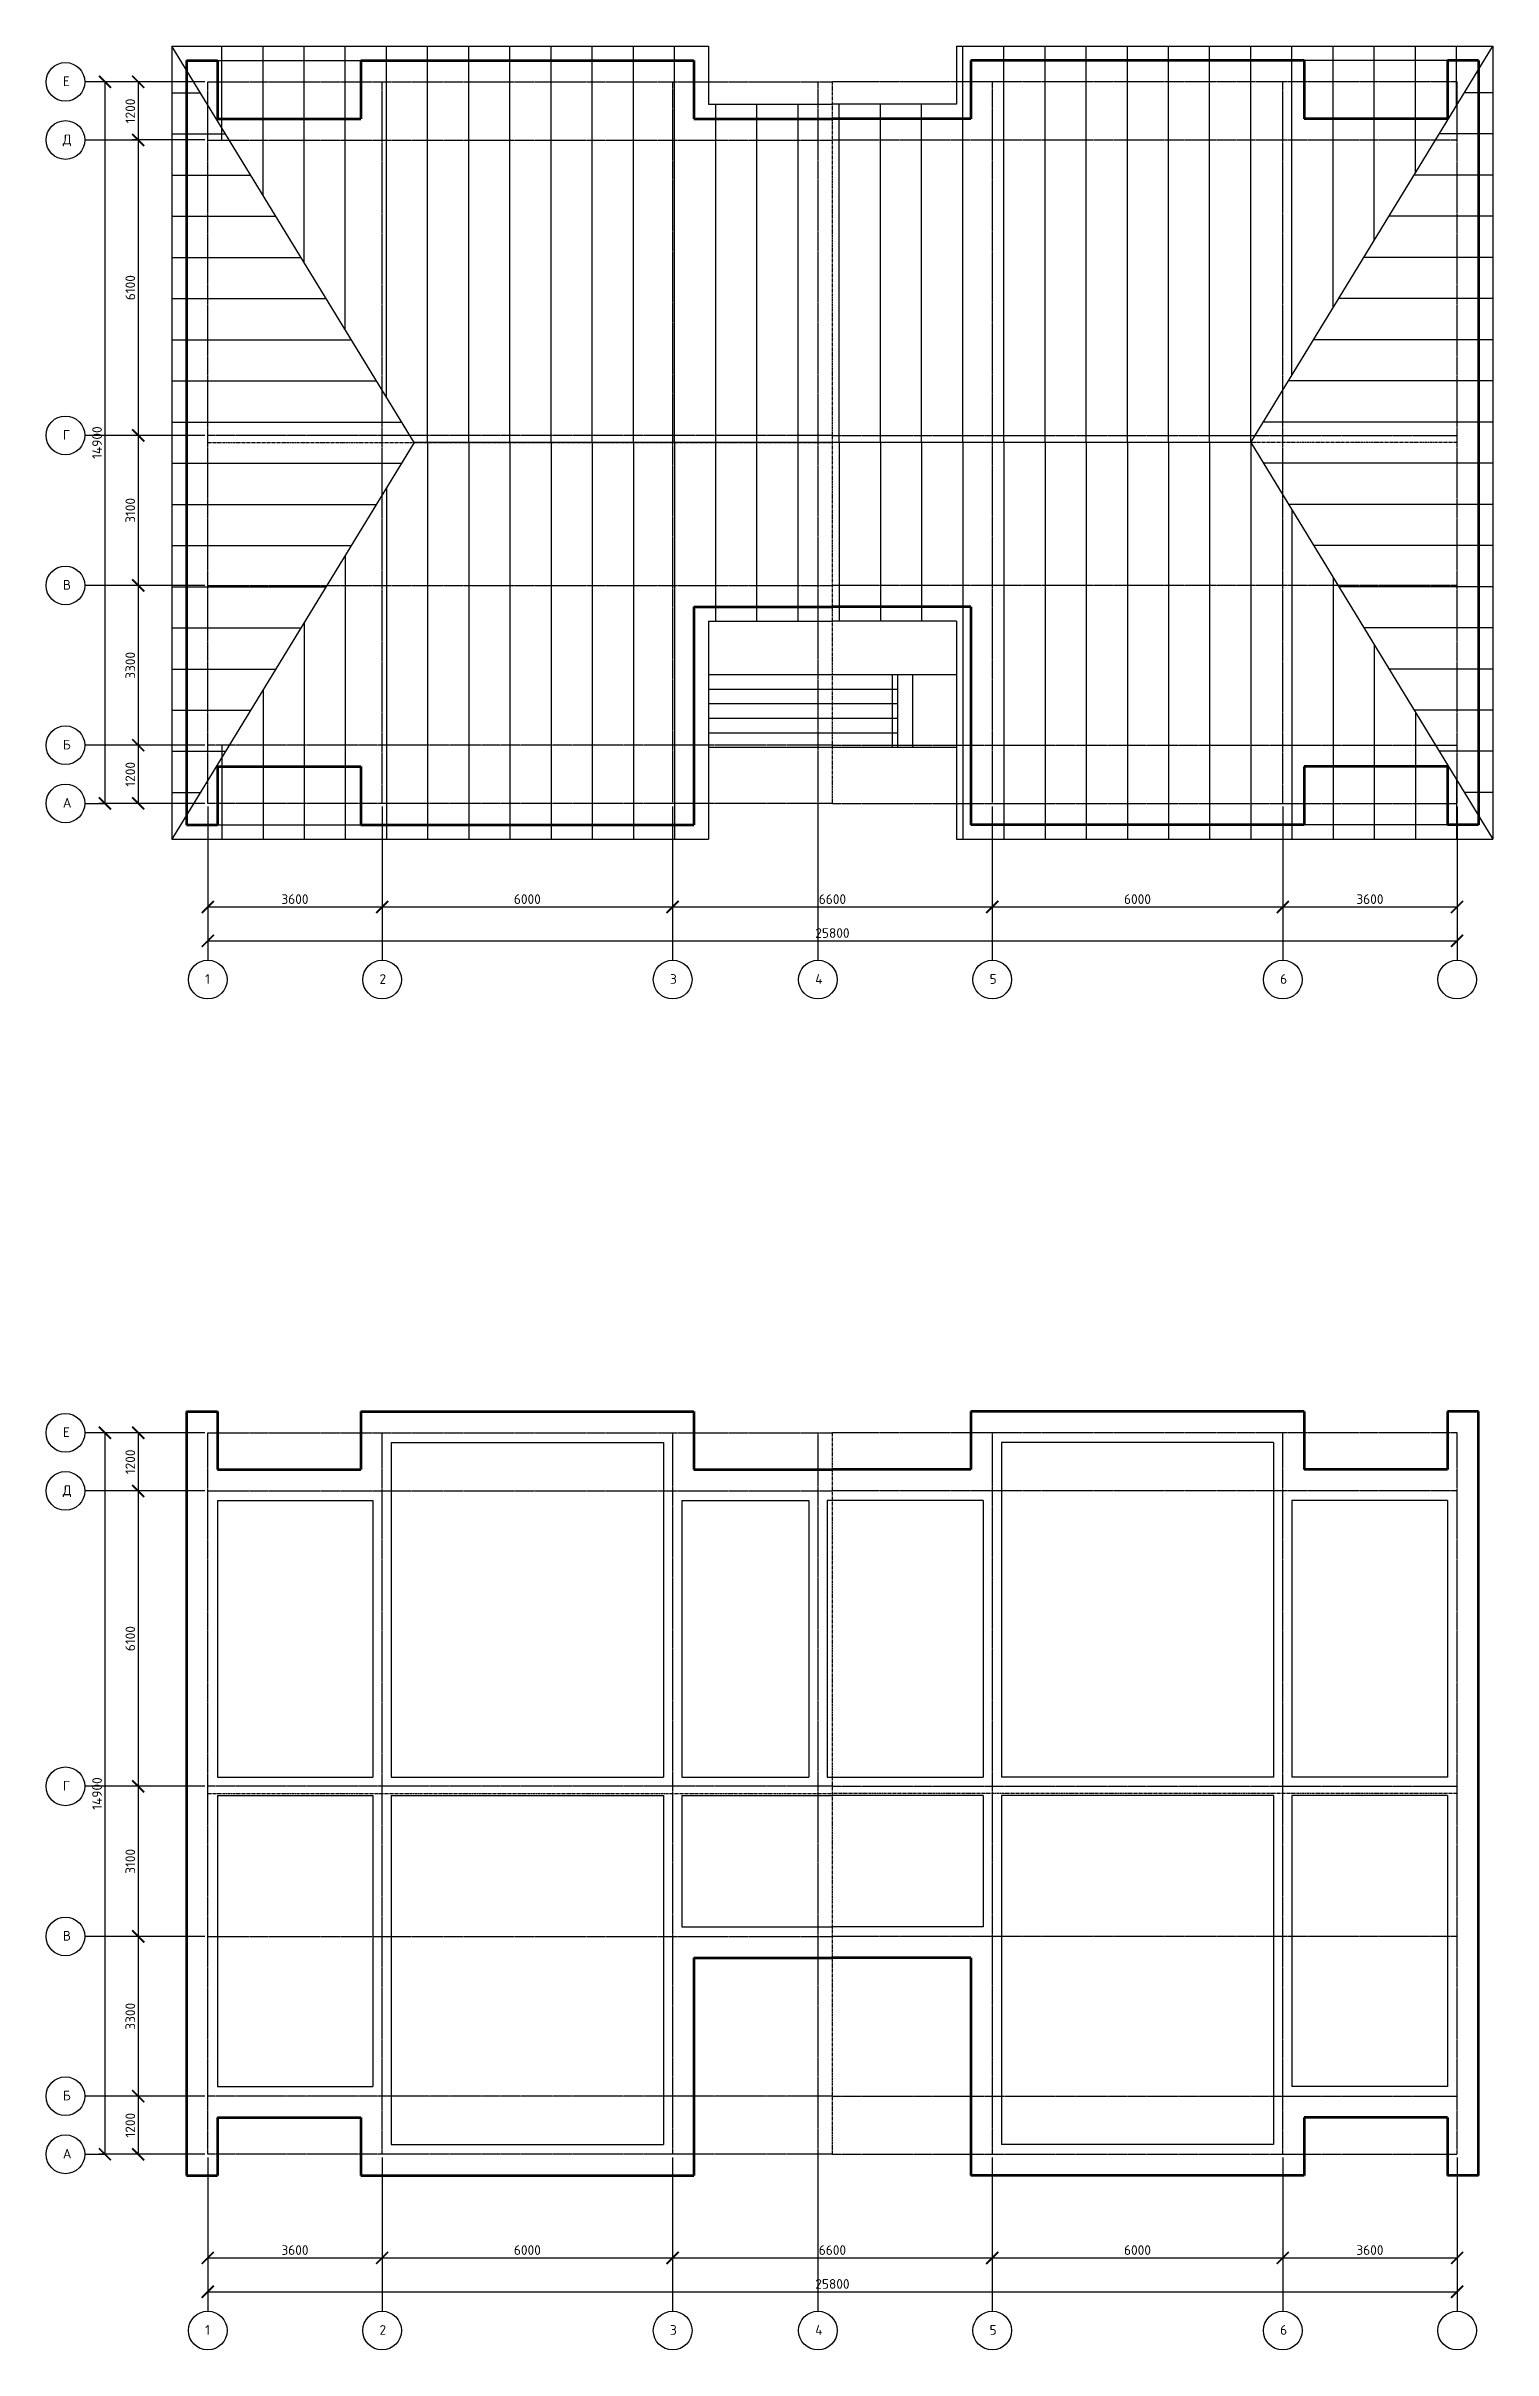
# Model space of a CAD drawing. Header units: millimetres. Extents: x -273369 to 399464, y -35443 to 194245.
# Drawn here: x -105345 to -75465, y -3287 to 44293 of the extents above; entities that cross this region are included whole.
import ezdxf

# ---------------------------------------------------------------- set-up
doc = ezdxf.new("R2010")
doc.units = ezdxf.units.MM
doc.linetypes.add('осевая', pattern=[50.8, 31.75, -6.35, 6.35, -6.35])
doc.linetypes.add('осеваяX2', pattern=[101.6, 63.5, -12.7, 12.7, -12.7])
doc.styles.add('Курс2', font='isocpeur.ttf', dxfattribs={"height": 2.5})
doc.dimstyles.new('Линейный', dxfattribs={"dimscale": 0, "dimtxt": 2, "dimasz": 2.5, "dimexe": 1.25, "dimexo": 0.625, "dimtad": 1, "dimtxsty": 'Курс2', "dimblk": 'ARCHTICK', "dimcen": 2.5, "dimadec": 0, "dimazin": 0, "dimtfac": 1, "dimtmove": 0, "dimatfit": 3, "dimldrblk": 'ARCHTICK', "dimfxl": 1, "dimarcsym": 0})

msp = doc.modelspace()

# ---------------------------------------------------------------- texts
at = {"style": 'Курс2'}
for s, p in [('Е', (-104999.223, 43465.324)), ('Д', (-104999.223, 42265.324)), ('Г', (-104999.223, 36165.324)), ('В', (-104999.223, 33065.324)), ('Б', (-104999.223, 29765.324)), ('А', (-104999.223, 28565.324)), ('1', (-102059.223, 24925.324)), ('2', (-98459.223, 24925.324)), ('3', (-92459.223, 24925.324)), ('4', (-89459.223, 24925.324)), ('5', (-85859.223, 24925.324)), ('6', (-79859.223, 24925.324)), ('Е', (-104999.223, 15565.324)), ('Д', (-104999.223, 14365.324)), ('Г', (-104999.223, 8265.324)), ('В', (-104999.223, 5165.324)), ('Б', (-104999.223, 1865.324)), ('А', (-104999.223, 665.324)), ('1', (-102059.223, -2974.676)), ('2', (-98459.223, -2974.676)), ('3', (-92459.223, -2974.676)), ('4', (-89459.223, -2974.676)), ('5', (-85859.223, -2974.676)), ('6', (-79859.223, -2974.676))]:
    msp.add_text(s, height=200, dxfattribs=at).set_placement(p)

# ---------------------------------------------------------------- blocks, each defined once
blk = doc.blocks.new('_ArchTick')
at = {"color": 0, "linetype": 'ByBlock', "lineweight": 60, "const_width": 0.15}
blk.add_lwpolyline([(-0.5, -0.5), (0.5, 0.5)], dxfattribs=at)
blk = doc.blocks.new('*D174')
at = {"color": 0, "lineweight": -2, "transparency": 16777216}
for p, q in [((-102005, 690), (-102005, -1512)), ((-98405, 690), (-98405, -1512)), ((-102005, -1387), (-98405, -1387))]:
    blk.add_line(p, q, dxfattribs=at)
at = {"layer": 'Defpoints', "color": 0, "transparency": 16777216}
for p in [(-102005, 753), (-98405, 753), (-98405, -1387)]:
    blk.add_point(p, dxfattribs=at)
at = {"color": 0, "lineweight": -2, "transparency": 16777216, "xscale": 250, "yscale": 250, "zscale": 250, "rotation": 180}
blk.add_blockref('_ArchTick', (-102005, -1387), dxfattribs=at)
at = {"color": 0, "lineweight": -2, "transparency": 16777216, "xscale": 250, "yscale": 250, "zscale": 250}
blk.add_blockref('_ArchTick', (-98405, -1387), dxfattribs=at)
at = {"color": 0, "transparency": 16777216, "insert": (-100205, -1225), "char_height": 200, "attachment_point": 5, "style": 'Курс2'}
blk.add_mtext('3600', dxfattribs=at)
blk = doc.blocks.new('*D175')
at = {"color": 0, "lineweight": -2, "transparency": 16777216}
for p, q in [((-98405, 690), (-98405, -1512)), ((-92405, 690), (-92405, -1512)), ((-98405, -1387), (-92405, -1387))]:
    blk.add_line(p, q, dxfattribs=at)
at = {"layer": 'Defpoints', "color": 0, "transparency": 16777216}
for p in [(-98405, 753), (-92405, 753), (-92405, -1387)]:
    blk.add_point(p, dxfattribs=at)
at = {"color": 0, "lineweight": -2, "transparency": 16777216, "xscale": 250, "yscale": 250, "zscale": 250, "rotation": 180}
blk.add_blockref('_ArchTick', (-98405, -1387), dxfattribs=at)
at = {"color": 0, "lineweight": -2, "transparency": 16777216, "xscale": 250, "yscale": 250, "zscale": 250}
blk.add_blockref('_ArchTick', (-92405, -1387), dxfattribs=at)
at = {"color": 0, "transparency": 16777216, "insert": (-95405, -1225), "char_height": 200, "attachment_point": 5, "style": 'Курс2'}
blk.add_mtext('6000', dxfattribs=at)
blk = doc.blocks.new('*D176')
at = {"color": 0, "lineweight": -2, "transparency": 16777216}
for p, q in [((-92405, 690), (-92405, -1512)), ((-85805, 690), (-85805, -1512)), ((-92405, -1387), (-85805, -1387))]:
    blk.add_line(p, q, dxfattribs=at)
at = {"layer": 'Defpoints', "color": 0, "transparency": 16777216}
for p in [(-92405, 753), (-85805, 753), (-85805, -1387)]:
    blk.add_point(p, dxfattribs=at)
at = {"color": 0, "lineweight": -2, "transparency": 16777216, "xscale": 250, "yscale": 250, "zscale": 250, "rotation": 180}
blk.add_blockref('_ArchTick', (-92405, -1387), dxfattribs=at)
at = {"color": 0, "lineweight": -2, "transparency": 16777216, "xscale": 250, "yscale": 250, "zscale": 250}
blk.add_blockref('_ArchTick', (-85805, -1387), dxfattribs=at)
at = {"color": 0, "transparency": 16777216, "insert": (-89105, -1225), "char_height": 200, "attachment_point": 5, "style": 'Курс2'}
blk.add_mtext('6600', dxfattribs=at)
blk = doc.blocks.new('*D177')
at = {"color": 0, "lineweight": -2, "transparency": 16777216}
for p, q in [((-85805, 690), (-85805, -1512)), ((-79805, 690), (-79805, -1512)), ((-85805, -1387), (-79805, -1387))]:
    blk.add_line(p, q, dxfattribs=at)
at = {"layer": 'Defpoints', "color": 0, "transparency": 16777216}
for p in [(-85805, 753), (-79805, 753), (-79805, -1387)]:
    blk.add_point(p, dxfattribs=at)
at = {"color": 0, "lineweight": -2, "transparency": 16777216, "xscale": 250, "yscale": 250, "zscale": 250, "rotation": 180}
blk.add_blockref('_ArchTick', (-85805, -1387), dxfattribs=at)
at = {"color": 0, "lineweight": -2, "transparency": 16777216, "xscale": 250, "yscale": 250, "zscale": 250}
blk.add_blockref('_ArchTick', (-79805, -1387), dxfattribs=at)
at = {"color": 0, "transparency": 16777216, "insert": (-82805, -1225), "char_height": 200, "attachment_point": 5, "style": 'Курс2'}
blk.add_mtext('6000', dxfattribs=at)
blk = doc.blocks.new('*D178')
at = {"color": 0, "lineweight": -2, "transparency": 16777216}
for p, q in [((-79805, 690), (-79805, -1512)), ((-76205, 690), (-76205, -1512)), ((-79805, -1387), (-76205, -1387))]:
    blk.add_line(p, q, dxfattribs=at)
at = {"layer": 'Defpoints', "color": 0, "transparency": 16777216}
for p in [(-79805, 753), (-76205, 753), (-76205, -1387)]:
    blk.add_point(p, dxfattribs=at)
at = {"color": 0, "lineweight": -2, "transparency": 16777216, "xscale": 250, "yscale": 250, "zscale": 250, "rotation": 180}
blk.add_blockref('_ArchTick', (-79805, -1387), dxfattribs=at)
at = {"color": 0, "lineweight": -2, "transparency": 16777216, "xscale": 250, "yscale": 250, "zscale": 250}
blk.add_blockref('_ArchTick', (-76205, -1387), dxfattribs=at)
at = {"color": 0, "transparency": 16777216, "insert": (-78005, -1225), "char_height": 200, "attachment_point": 5, "style": 'Курс2'}
blk.add_mtext('3600', dxfattribs=at)
blk = doc.blocks.new('*D179')
at = {"color": 0, "lineweight": -2, "transparency": 16777216}
for p, q in [((-102005, 690), (-102005, -2212)), ((-76205, 690), (-76205, -2212)), ((-102005, -2087), (-76205, -2087))]:
    blk.add_line(p, q, dxfattribs=at)
at = {"layer": 'Defpoints', "color": 0, "transparency": 16777216}
for p in [(-102005, 753), (-76205, 753), (-76205, -2087)]:
    blk.add_point(p, dxfattribs=at)
at = {"color": 0, "lineweight": -2, "transparency": 16777216, "xscale": 250, "yscale": 250, "zscale": 250, "rotation": 180}
blk.add_blockref('_ArchTick', (-102005, -2087), dxfattribs=at)
at = {"color": 0, "lineweight": -2, "transparency": 16777216, "xscale": 250, "yscale": 250, "zscale": 250}
blk.add_blockref('_ArchTick', (-76205, -2087), dxfattribs=at)
at = {"color": 0, "transparency": 16777216, "insert": (-89105, -1925), "char_height": 200, "attachment_point": 5, "style": 'Курс2'}
blk.add_mtext('25800', dxfattribs=at)
blk = doc.blocks.new('*D180')
at = {"color": 0, "lineweight": -2, "transparency": 16777216}
for p, q in [((-102067, 15653), (-103567, 15653)), ((-103442, 15653), (-103442, 14453)), ((-102067, 14453), (-103567, 14453))]:
    blk.add_line(p, q, dxfattribs=at)
at = {"layer": 'Defpoints', "color": 0, "transparency": 16777216}
for p in [(-102005, 15653), (-103442, 14453), (-102005, 14453)]:
    blk.add_point(p, dxfattribs=at)
at = {"color": 0, "lineweight": -2, "transparency": 16777216, "xscale": 250, "yscale": 250, "zscale": 250}
for p, rotation in [((-103442, 15653), 90), ((-103442, 14453), 270)]:
    blk.add_blockref('_ArchTick', p, dxfattribs=dict(at, rotation=rotation))
at = {"color": 0, "transparency": 16777216, "insert": (-103605, 15053), "char_height": 200, "attachment_point": 5, "rotation": 90, "style": 'Курс2'}
blk.add_mtext('1200', dxfattribs=at)
blk = doc.blocks.new('*D181')
at = {"color": 0, "lineweight": -2, "transparency": 16777216}
for p, q in [((-102067, 14453), (-103567, 14453)), ((-103442, 14453), (-103442, 8353)), ((-102067, 8353), (-103567, 8353))]:
    blk.add_line(p, q, dxfattribs=at)
at = {"layer": 'Defpoints', "color": 0, "transparency": 16777216}
for p in [(-102005, 14453), (-103442, 8353), (-102005, 8353)]:
    blk.add_point(p, dxfattribs=at)
at = {"color": 0, "lineweight": -2, "transparency": 16777216, "xscale": 250, "yscale": 250, "zscale": 250}
for p, rotation in [((-103442, 14453), 90), ((-103442, 8353), 270)]:
    blk.add_blockref('_ArchTick', p, dxfattribs=dict(at, rotation=rotation))
at = {"color": 0, "transparency": 16777216, "insert": (-103605, 11403), "char_height": 200, "attachment_point": 5, "rotation": 90, "style": 'Курс2'}
blk.add_mtext('6100', dxfattribs=at)
blk = doc.blocks.new('*D182')
at = {"color": 0, "lineweight": -2, "transparency": 16777216}
for p, q in [((-102067, 8353), (-103567, 8353)), ((-103442, 8353), (-103442, 5253)), ((-102067, 5253), (-103567, 5253))]:
    blk.add_line(p, q, dxfattribs=at)
at = {"layer": 'Defpoints', "color": 0, "transparency": 16777216}
for p in [(-102005, 8353), (-103442, 5253), (-102005, 5253)]:
    blk.add_point(p, dxfattribs=at)
at = {"color": 0, "lineweight": -2, "transparency": 16777216, "xscale": 250, "yscale": 250, "zscale": 250}
for p, rotation in [((-103442, 8353), 90), ((-103442, 5253), 270)]:
    blk.add_blockref('_ArchTick', p, dxfattribs=dict(at, rotation=rotation))
at = {"color": 0, "transparency": 16777216, "insert": (-103605, 6803), "char_height": 200, "attachment_point": 5, "rotation": 90, "style": 'Курс2'}
blk.add_mtext('3100', dxfattribs=at)
blk = doc.blocks.new('*D183')
at = {"color": 0, "lineweight": -2, "transparency": 16777216}
for p, q in [((-102067, 5253), (-103567, 5253)), ((-103442, 5253), (-103442, 1953)), ((-102067, 1953), (-103567, 1953))]:
    blk.add_line(p, q, dxfattribs=at)
at = {"layer": 'Defpoints', "color": 0, "transparency": 16777216}
for p in [(-102005, 5253), (-103442, 1953), (-102005, 1953)]:
    blk.add_point(p, dxfattribs=at)
at = {"color": 0, "lineweight": -2, "transparency": 16777216, "xscale": 250, "yscale": 250, "zscale": 250}
for p, rotation in [((-103442, 5253), 90), ((-103442, 1953), 270)]:
    blk.add_blockref('_ArchTick', p, dxfattribs=dict(at, rotation=rotation))
at = {"color": 0, "transparency": 16777216, "insert": (-103605, 3603), "char_height": 200, "attachment_point": 5, "rotation": 90, "style": 'Курс2'}
blk.add_mtext('3300', dxfattribs=at)
blk = doc.blocks.new('*D184')
at = {"color": 0, "lineweight": -2, "transparency": 16777216}
for p, q in [((-102067, 1953), (-103567, 1953)), ((-103442, 1953), (-103442, 753)), ((-102067, 753), (-103567, 753))]:
    blk.add_line(p, q, dxfattribs=at)
at = {"layer": 'Defpoints', "color": 0, "transparency": 16777216}
for p in [(-102005, 1953), (-103442, 753), (-102005, 753)]:
    blk.add_point(p, dxfattribs=at)
at = {"color": 0, "lineweight": -2, "transparency": 16777216, "xscale": 250, "yscale": 250, "zscale": 250}
for p, rotation in [((-103442, 1953), 90), ((-103442, 753), 270)]:
    blk.add_blockref('_ArchTick', p, dxfattribs=dict(at, rotation=rotation))
at = {"color": 0, "transparency": 16777216, "insert": (-103605, 1353), "char_height": 200, "attachment_point": 5, "rotation": 90, "style": 'Курс2'}
blk.add_mtext('1200', dxfattribs=at)
blk = doc.blocks.new('*D185')
at = {"color": 0, "lineweight": -2, "transparency": 16777216}
for p, q in [((-102067, 15653), (-104254, 15653)), ((-104129, 15653), (-104129, 753)), ((-102067, 753), (-104254, 753))]:
    blk.add_line(p, q, dxfattribs=at)
at = {"layer": 'Defpoints', "color": 0, "transparency": 16777216}
for p in [(-102005, 15653), (-104129, 753), (-102005, 753)]:
    blk.add_point(p, dxfattribs=at)
at = {"color": 0, "lineweight": -2, "transparency": 16777216, "xscale": 250, "yscale": 250, "zscale": 250}
for p, rotation in [((-104129, 15653), 90), ((-104129, 753), 270)]:
    blk.add_blockref('_ArchTick', p, dxfattribs=dict(at, rotation=rotation))
at = {"color": 0, "transparency": 16777216, "insert": (-104292, 8203), "char_height": 200, "attachment_point": 5, "rotation": 90, "style": 'Курс2'}
blk.add_mtext('14900', dxfattribs=at)
blk = doc.blocks.new('*D201')
at = {"color": 0, "lineweight": -2, "transparency": 16777216}
for p, q in [((-102005, 28590), (-102005, 26388)), ((-98405, 28590), (-98405, 26388)), ((-102005, 26513), (-98405, 26513))]:
    blk.add_line(p, q, dxfattribs=at)
at = {"layer": 'Defpoints', "color": 0, "transparency": 16777216}
for p in [(-102005, 28653), (-98405, 28653), (-98405, 26513)]:
    blk.add_point(p, dxfattribs=at)
at = {"color": 0, "lineweight": -2, "transparency": 16777216, "xscale": 250, "yscale": 250, "zscale": 250, "rotation": 180}
blk.add_blockref('_ArchTick', (-102005, 26513), dxfattribs=at)
at = {"color": 0, "lineweight": -2, "transparency": 16777216, "xscale": 250, "yscale": 250, "zscale": 250}
blk.add_blockref('_ArchTick', (-98405, 26513), dxfattribs=at)
at = {"color": 0, "transparency": 16777216, "insert": (-100205, 26675), "char_height": 200, "attachment_point": 5, "style": 'Курс2'}
blk.add_mtext('3600', dxfattribs=at)
blk = doc.blocks.new('*D202')
at = {"color": 0, "lineweight": -2, "transparency": 16777216}
for p, q in [((-98405, 28590), (-98405, 26388)), ((-92405, 28590), (-92405, 26388)), ((-98405, 26513), (-92405, 26513))]:
    blk.add_line(p, q, dxfattribs=at)
at = {"layer": 'Defpoints', "color": 0, "transparency": 16777216}
for p in [(-98405, 28653), (-92405, 28653), (-92405, 26513)]:
    blk.add_point(p, dxfattribs=at)
at = {"color": 0, "lineweight": -2, "transparency": 16777216, "xscale": 250, "yscale": 250, "zscale": 250, "rotation": 180}
blk.add_blockref('_ArchTick', (-98405, 26513), dxfattribs=at)
at = {"color": 0, "lineweight": -2, "transparency": 16777216, "xscale": 250, "yscale": 250, "zscale": 250}
blk.add_blockref('_ArchTick', (-92405, 26513), dxfattribs=at)
at = {"color": 0, "transparency": 16777216, "insert": (-95405, 26675), "char_height": 200, "attachment_point": 5, "style": 'Курс2'}
blk.add_mtext('6000', dxfattribs=at)
blk = doc.blocks.new('*D203')
at = {"color": 0, "lineweight": -2, "transparency": 16777216}
for p, q in [((-92405, 28590), (-92405, 26388)), ((-85805, 28590), (-85805, 26388)), ((-92405, 26513), (-85805, 26513))]:
    blk.add_line(p, q, dxfattribs=at)
at = {"layer": 'Defpoints', "color": 0, "transparency": 16777216}
for p in [(-92405, 28653), (-85805, 28653), (-85805, 26513)]:
    blk.add_point(p, dxfattribs=at)
at = {"color": 0, "lineweight": -2, "transparency": 16777216, "xscale": 250, "yscale": 250, "zscale": 250, "rotation": 180}
blk.add_blockref('_ArchTick', (-92405, 26513), dxfattribs=at)
at = {"color": 0, "lineweight": -2, "transparency": 16777216, "xscale": 250, "yscale": 250, "zscale": 250}
blk.add_blockref('_ArchTick', (-85805, 26513), dxfattribs=at)
at = {"color": 0, "transparency": 16777216, "insert": (-89105, 26675), "char_height": 200, "attachment_point": 5, "style": 'Курс2'}
blk.add_mtext('6600', dxfattribs=at)
blk = doc.blocks.new('*D204')
at = {"color": 0, "lineweight": -2, "transparency": 16777216}
for p, q in [((-85805, 28590), (-85805, 26388)), ((-79805, 28590), (-79805, 26388)), ((-85805, 26513), (-79805, 26513))]:
    blk.add_line(p, q, dxfattribs=at)
at = {"layer": 'Defpoints', "color": 0, "transparency": 16777216}
for p in [(-85805, 28653), (-79805, 28653), (-79805, 26513)]:
    blk.add_point(p, dxfattribs=at)
at = {"color": 0, "lineweight": -2, "transparency": 16777216, "xscale": 250, "yscale": 250, "zscale": 250, "rotation": 180}
blk.add_blockref('_ArchTick', (-85805, 26513), dxfattribs=at)
at = {"color": 0, "lineweight": -2, "transparency": 16777216, "xscale": 250, "yscale": 250, "zscale": 250}
blk.add_blockref('_ArchTick', (-79805, 26513), dxfattribs=at)
at = {"color": 0, "transparency": 16777216, "insert": (-82805, 26675), "char_height": 200, "attachment_point": 5, "style": 'Курс2'}
blk.add_mtext('6000', dxfattribs=at)
blk = doc.blocks.new('*D205')
at = {"color": 0, "lineweight": -2, "transparency": 16777216}
for p, q in [((-79805, 28590), (-79805, 26388)), ((-76205, 28590), (-76205, 26388)), ((-79805, 26513), (-76205, 26513))]:
    blk.add_line(p, q, dxfattribs=at)
at = {"layer": 'Defpoints', "color": 0, "transparency": 16777216}
for p in [(-79805, 28653), (-76205, 28653), (-76205, 26513)]:
    blk.add_point(p, dxfattribs=at)
at = {"color": 0, "lineweight": -2, "transparency": 16777216, "xscale": 250, "yscale": 250, "zscale": 250, "rotation": 180}
blk.add_blockref('_ArchTick', (-79805, 26513), dxfattribs=at)
at = {"color": 0, "lineweight": -2, "transparency": 16777216, "xscale": 250, "yscale": 250, "zscale": 250}
blk.add_blockref('_ArchTick', (-76205, 26513), dxfattribs=at)
at = {"color": 0, "transparency": 16777216, "insert": (-78005, 26675), "char_height": 200, "attachment_point": 5, "style": 'Курс2'}
blk.add_mtext('3600', dxfattribs=at)
blk = doc.blocks.new('*D206')
at = {"color": 0, "lineweight": -2, "transparency": 16777216}
for p, q in [((-102005, 28590), (-102005, 25688)), ((-76205, 28590), (-76205, 25688)), ((-102005, 25813), (-76205, 25813))]:
    blk.add_line(p, q, dxfattribs=at)
at = {"layer": 'Defpoints', "color": 0, "transparency": 16777216}
for p in [(-102005, 28653), (-76205, 28653), (-76205, 25813)]:
    blk.add_point(p, dxfattribs=at)
at = {"color": 0, "lineweight": -2, "transparency": 16777216, "xscale": 250, "yscale": 250, "zscale": 250, "rotation": 180}
blk.add_blockref('_ArchTick', (-102005, 25813), dxfattribs=at)
at = {"color": 0, "lineweight": -2, "transparency": 16777216, "xscale": 250, "yscale": 250, "zscale": 250}
blk.add_blockref('_ArchTick', (-76205, 25813), dxfattribs=at)
at = {"color": 0, "transparency": 16777216, "insert": (-89105, 25975), "char_height": 200, "attachment_point": 5, "style": 'Курс2'}
blk.add_mtext('25800', dxfattribs=at)
blk = doc.blocks.new('*D207')
at = {"color": 0, "lineweight": -2, "transparency": 16777216}
for p, q in [((-102067, 43553), (-103567, 43553)), ((-103442, 43553), (-103442, 42353)), ((-102067, 42353), (-103567, 42353))]:
    blk.add_line(p, q, dxfattribs=at)
at = {"layer": 'Defpoints', "color": 0, "transparency": 16777216}
for p in [(-102005, 43553), (-103442, 42353), (-102005, 42353)]:
    blk.add_point(p, dxfattribs=at)
at = {"color": 0, "lineweight": -2, "transparency": 16777216, "xscale": 250, "yscale": 250, "zscale": 250}
for p, rotation in [((-103442, 43553), 90), ((-103442, 42353), 270)]:
    blk.add_blockref('_ArchTick', p, dxfattribs=dict(at, rotation=rotation))
at = {"color": 0, "transparency": 16777216, "insert": (-103605, 42953), "char_height": 200, "attachment_point": 5, "rotation": 90, "style": 'Курс2'}
blk.add_mtext('1200', dxfattribs=at)
blk = doc.blocks.new('*D208')
at = {"color": 0, "lineweight": -2, "transparency": 16777216}
for p, q in [((-102067, 42353), (-103567, 42353)), ((-103442, 42353), (-103442, 36253)), ((-102067, 36253), (-103567, 36253))]:
    blk.add_line(p, q, dxfattribs=at)
at = {"layer": 'Defpoints', "color": 0, "transparency": 16777216}
for p in [(-102005, 42353), (-103442, 36253), (-102005, 36253)]:
    blk.add_point(p, dxfattribs=at)
at = {"color": 0, "lineweight": -2, "transparency": 16777216, "xscale": 250, "yscale": 250, "zscale": 250}
for p, rotation in [((-103442, 42353), 90), ((-103442, 36253), 270)]:
    blk.add_blockref('_ArchTick', p, dxfattribs=dict(at, rotation=rotation))
at = {"color": 0, "transparency": 16777216, "insert": (-103605, 39303), "char_height": 200, "attachment_point": 5, "rotation": 90, "style": 'Курс2'}
blk.add_mtext('6100', dxfattribs=at)
blk = doc.blocks.new('*D209')
at = {"color": 0, "lineweight": -2, "transparency": 16777216}
for p, q in [((-102067, 36253), (-103567, 36253)), ((-103442, 36253), (-103442, 33153)), ((-102067, 33153), (-103567, 33153))]:
    blk.add_line(p, q, dxfattribs=at)
at = {"layer": 'Defpoints', "color": 0, "transparency": 16777216}
for p in [(-102005, 36253), (-103442, 33153), (-102005, 33153)]:
    blk.add_point(p, dxfattribs=at)
at = {"color": 0, "lineweight": -2, "transparency": 16777216, "xscale": 250, "yscale": 250, "zscale": 250}
for p, rotation in [((-103442, 36253), 90), ((-103442, 33153), 270)]:
    blk.add_blockref('_ArchTick', p, dxfattribs=dict(at, rotation=rotation))
at = {"color": 0, "transparency": 16777216, "insert": (-103605, 34703), "char_height": 200, "attachment_point": 5, "rotation": 90, "style": 'Курс2'}
blk.add_mtext('3100', dxfattribs=at)
blk = doc.blocks.new('*D198')
at = {"color": 0, "lineweight": -2, "transparency": 16777216}
for p, q in [((-102067, 33153), (-103567, 33153)), ((-103442, 33153), (-103442, 29853)), ((-102067, 29853), (-103567, 29853))]:
    blk.add_line(p, q, dxfattribs=at)
at = {"layer": 'Defpoints', "color": 0, "transparency": 16777216}
for p in [(-102005, 33153), (-103442, 29853), (-102005, 29853)]:
    blk.add_point(p, dxfattribs=at)
at = {"color": 0, "lineweight": -2, "transparency": 16777216, "xscale": 250, "yscale": 250, "zscale": 250}
for p, rotation in [((-103442, 33153), 90), ((-103442, 29853), 270)]:
    blk.add_blockref('_ArchTick', p, dxfattribs=dict(at, rotation=rotation))
at = {"color": 0, "transparency": 16777216, "insert": (-103605, 31503), "char_height": 200, "attachment_point": 5, "rotation": 90, "style": 'Курс2'}
blk.add_mtext('3300', dxfattribs=at)
blk = doc.blocks.new('*D199')
at = {"color": 0, "lineweight": -2, "transparency": 16777216}
for p, q in [((-102067, 29853), (-103567, 29853)), ((-103442, 29853), (-103442, 28653)), ((-102067, 28653), (-103567, 28653))]:
    blk.add_line(p, q, dxfattribs=at)
at = {"layer": 'Defpoints', "color": 0, "transparency": 16777216}
for p in [(-102005, 29853), (-103442, 28653), (-102005, 28653)]:
    blk.add_point(p, dxfattribs=at)
at = {"color": 0, "lineweight": -2, "transparency": 16777216, "xscale": 250, "yscale": 250, "zscale": 250}
for p, rotation in [((-103442, 29853), 90), ((-103442, 28653), 270)]:
    blk.add_blockref('_ArchTick', p, dxfattribs=dict(at, rotation=rotation))
at = {"color": 0, "transparency": 16777216, "insert": (-103605, 29253), "char_height": 200, "attachment_point": 5, "rotation": 90, "style": 'Курс2'}
blk.add_mtext('1200', dxfattribs=at)
blk = doc.blocks.new('*D200')
at = {"color": 0, "lineweight": -2, "transparency": 16777216}
for p, q in [((-102067, 43553), (-104254, 43553)), ((-104129, 43553), (-104129, 28653)), ((-102067, 28653), (-104254, 28653))]:
    blk.add_line(p, q, dxfattribs=at)
at = {"layer": 'Defpoints', "color": 0, "transparency": 16777216}
for p in [(-102005, 43553), (-104129, 28653), (-102005, 28653)]:
    blk.add_point(p, dxfattribs=at)
at = {"color": 0, "lineweight": -2, "transparency": 16777216, "xscale": 250, "yscale": 250, "zscale": 250}
for p, rotation in [((-104129, 43553), 90), ((-104129, 28653), 270)]:
    blk.add_blockref('_ArchTick', p, dxfattribs=dict(at, rotation=rotation))
at = {"color": 0, "transparency": 16777216, "insert": (-104292, 36103), "char_height": 200, "attachment_point": 5, "rotation": 90, "style": 'Курс2'}
blk.add_mtext('14900', dxfattribs=at)

# ---------------------------------------------------------------- dimensions: what is measured, and where the dimension line sits
for base, p1, p2, picture, middle in [((-104129.38, 28652.601), (-102004.638, 43552.601), (-102004.638, 28652.601), '*D200', (-104291.88, 36102.601)), ((-103442.481, 42352.601), (-102004.638, 43552.601), (-102004.638, 42352.601), '*D207', (-103604.981, 42952.601)), ((-103442.481, 36252.601), (-102004.638, 42352.601), (-102004.638, 36252.601), '*D208', (-103604.981, 39302.601)), ((-103442.481, 33152.601), (-102004.638, 36252.601), (-102004.638, 33152.601), '*D209', (-103604.981, 34702.601)), ((-103442.481, 29852.601), (-102004.638, 33152.601), (-102004.638, 29852.601), '*D198', (-103604.981, 31502.601)), ((-103442.481, 28652.601), (-102004.638, 29852.601), (-102004.638, 28652.601), '*D199', (-103604.981, 29252.601)), ((-104129.38, 752.601), (-102004.638, 15652.601), (-102004.638, 752.601), '*D185', (-104291.88, 8202.601)), ((-103442.481, 14452.601), (-102004.638, 15652.601), (-102004.638, 14452.601), '*D180', (-103604.981, 15052.601)), ((-103442.481, 8352.601), (-102004.638, 14452.601), (-102004.638, 8352.601), '*D181', (-103604.981, 11402.601)), ((-103442.481, 5252.601), (-102004.638, 8352.601), (-102004.638, 5252.601), '*D182', (-103604.981, 6802.601)), ((-103442.481, 1952.601), (-102004.638, 5252.601), (-102004.638, 1952.601), '*D183', (-103604.981, 3602.601)), ((-103442.481, 752.601), (-102004.638, 1952.601), (-102004.638, 752.601), '*D184', (-103604.981, 1352.601))]:
    dim = msp.add_linear_dim(base=base, p1=p1, p2=p2, angle=90, dimstyle='Линейный')
    dim.commit()
    dim.dimension.update_dxf_attribs({"geometry": picture, "text_midpoint": middle})
for base, p1, p2, picture, middle in [((-98404.638, 26512.601), (-102004.638, 28652.601), (-98404.638, 28652.601), '*D201', (-100204.638, 26675.101)), ((-76204.638, 25812.601), (-102004.638, 28652.601), (-76204.638, 28652.601), '*D206', (-89104.638, 25975.101)), ((-92404.638, 26512.601), (-98404.638, 28652.601), (-92404.638, 28652.601), '*D202', (-95404.638, 26675.101)), ((-85804.638, 26512.601), (-92404.638, 28652.601), (-85804.638, 28652.601), '*D203', (-89104.638, 26675.101)), ((-79804.638, 26512.601), (-85804.638, 28652.601), (-79804.638, 28652.601), '*D204', (-82804.638, 26675.101)), ((-76204.638, 26512.601), (-79804.638, 28652.601), (-76204.638, 28652.601), '*D205', (-78004.638, 26675.101)), ((-98404.638, -1387.399), (-102004.638, 752.601), (-98404.638, 752.601), '*D174', (-100204.638, -1224.899)), ((-76204.638, -2087.399), (-102004.638, 752.601), (-76204.638, 752.601), '*D179', (-89104.638, -1924.899)), ((-92404.638, -1387.399), (-98404.638, 752.601), (-92404.638, 752.601), '*D175', (-95404.638, -1224.899)), ((-85804.638, -1387.399), (-92404.638, 752.601), (-85804.638, 752.601), '*D176', (-89104.638, -1224.899)), ((-79804.638, -1387.399), (-85804.638, 752.601), (-79804.638, 752.601), '*D177', (-82804.638, -1224.899)), ((-76204.638, -1387.399), (-79804.638, 752.601), (-76204.638, 752.601), '*D178', (-78004.638, -1224.899))]:
    dim = msp.add_linear_dim(base=base, p1=p1, p2=p2, dimstyle='Линейный')
    dim.commit()
    dim.dimension.update_dxf_attribs({"geometry": picture, "text_midpoint": middle})

# ---------------------------------------------------------------- linework, layer by layer
for p, q in [((-102744.638, 44292.601), (-102744.638, 27912.601)), ((-102744.638, 44292.601), (-91664.638, 44292.601)), ((-97744.638, 36102.601), (-102744.638, 44292.601)), ((-101714.638, 42352.601), (-101714.638, 44292.601)), ((-100864.638, 41213.161), (-100864.638, 44292.601)), ((-100014.638, 39820.861), (-100014.638, 44292.601)), ((-100014.638, 39820.861), (-100014.638, 44292.601)), ((-99164.638, 38428.561), (-99164.638, 44292.601)), ((-98314.638, 37036.261), (-98314.638, 44292.601)), ((-97464.638, 36102.601), (-97464.638, 44292.601)), ((-96614.638, 36102.601), (-96614.638, 44292.601)), ((-95764.638, 36102.601), (-95764.638, 44292.601)), ((-94914.638, 36102.601), (-94914.638, 44292.601)), ((-94064.638, 36102.601), (-94064.638, 44292.601)), ((-93214.638, 36102.601), (-93214.638, 44292.601)), ((-92364.638, 36102.601), (-92364.638, 44292.601)), ((-91664.638, 44292.601), (-91664.638, 43092.601)), ((-86544.638, 44292.601), (-86544.638, 43092.601)), ((-86544.638, 44292.601), (-75464.638, 44292.601)), ((-86414.638, 36102.601), (-86414.638, 44292.601)), ((-85564.638, 36102.601), (-85564.638, 44292.601)), ((-84714.638, 36102.601), (-84714.638, 44292.601)), ((-83864.638, 36102.601), (-83864.638, 44292.601)), ((-83014.638, 36102.601), (-83014.638, 44292.601)), ((-82164.638, 36102.601), (-82164.638, 44292.601)), ((-81314.638, 36102.601), (-81314.638, 44292.601)), ((-80464.638, 36102.601), (-75464.638, 44292.601)), ((-80464.638, 36102.601), (-80464.638, 44292.601)), ((-79614.638, 37494.901), (-79614.638, 44292.601)), ((-78764.638, 38887.201), (-78764.638, 44292.601)), ((-77914.638, 40279.501), (-77914.638, 44292.601)), ((-77064.638, 41671.801), (-77064.638, 44292.601)), ((-76214.638, 43064.101), (-76214.638, 44292.601)), ((-75464.638, 44292.601), (-75464.638, 27912.601)), ((-101804.638, 43992.601), (-98844.638, 43992.601)), ((-76404.638, 43992.601), (-79364.638, 43992.601)), ((-104129.38, 43552.601), (-104529.38, 43552.601)), ((-102744.638, 43327.601), (-102155.505, 43327.601)), ((-75464.638, 43327.601), (-76053.771, 43327.601)), ((-91664.638, 43092.601), (-89104.638, 43092.601)), ((-91514.638, 32412.601), (-91514.638, 43092.601)), ((-90664.638, 32412.601), (-90664.638, 43092.601)), ((-89814.638, 32412.601), (-89814.638, 43092.601)), ((-86544.638, 43092.601), (-89104.638, 43092.601)), ((-88964.638, 36102.601), (-88964.638, 43092.601)), ((-88114.638, 36102.601), (-88114.638, 43092.601)), ((-87264.638, 36102.601), (-87264.638, 43092.601)), ((-103442.481, 42352.601), (-104542.481, 42352.601)), ((-102744.638, 42477.601), (-101636.58, 42477.601)), ((-75464.638, 42477.601), (-76572.697, 42477.601)), ((-102744.638, 41627.601), (-101117.654, 41627.601)), ((-75464.638, 41627.601), (-77091.622, 41627.601)), ((-102744.638, 40777.601), (-100598.729, 40777.601)), ((-75464.638, 40777.601), (-77610.548, 40777.601)), ((-102744.638, 39927.601), (-100079.803, 39927.601)), ((-75464.638, 39927.601), (-78129.473, 39927.601)), ((-102744.638, 39077.601), (-99560.877, 39077.601)), ((-75464.638, 39077.601), (-78648.399, 39077.601)), ((-102744.638, 38227.601), (-99041.952, 38227.601)), ((-75464.638, 38227.601), (-79167.324, 38227.601)), ((-102744.638, 37377.601), (-98523.026, 37377.601)), ((-75464.638, 37377.601), (-79686.25, 37377.601)), ((-103442.481, 36252.601), (-104542.481, 36252.601)), ((-102744.638, 36527.601), (-98004.101, 36527.601)), ((-75464.638, 36527.601), (-80205.175, 36527.601)), ((-97744.638, 36102.601), (-102744.638, 27912.601)), ((-80464.638, 36102.601), (-97744.638, 36102.601)), ((-97464.638, 36102.601), (-97464.638, 27912.601)), ((-96614.638, 36102.601), (-96614.638, 27912.601)), ((-95764.638, 36102.601), (-95764.638, 27912.601)), ((-94914.638, 36102.601), (-94914.638, 27912.601)), ((-94064.638, 36102.601), (-94064.638, 27912.601)), ((-93214.638, 36102.601), (-93214.638, 27912.601)), ((-92364.638, 36102.601), (-92364.638, 27912.601)), ((-88964.638, 36102.601), (-88964.638, 32412.601)), ((-88114.638, 36102.601), (-88114.638, 32412.601)), ((-87264.638, 36102.601), (-87264.638, 32412.601)), ((-86414.638, 36102.601), (-86414.638, 27912.601)), ((-85564.638, 36102.601), (-85564.638, 27912.601)), ((-84714.638, 36102.601), (-84714.638, 27912.601)), ((-83864.638, 36102.601), (-83864.638, 27912.601)), ((-83014.638, 36102.601), (-83014.638, 27912.601)), ((-82164.638, 36102.601), (-82164.638, 27912.601)), ((-81314.638, 36102.601), (-81314.638, 27912.601)), ((-80464.638, 36102.601), (-75464.638, 27912.601)), ((-80464.638, 36102.601), (-80464.638, 27912.601)), ((-102744.638, 35677.601), (-98004.101, 35677.601)), ((-75464.638, 35677.601), (-80205.175, 35677.601)), ((-102744.638, 34827.601), (-98523.026, 34827.601)), ((-98314.638, 35168.941), (-98314.638, 27912.601)), ((-75464.638, 34827.601), (-79686.25, 34827.601)), ((-79614.638, 34710.301), (-79614.638, 27912.601)), ((-102744.638, 33977.601), (-99041.952, 33977.601)), ((-75464.638, 33977.601), (-79167.324, 33977.601)), ((-99164.638, 33776.641), (-99164.638, 27912.601)), ((-78764.638, 33318.001), (-78764.638, 27912.601)), ((-103442.481, 33152.601), (-104542.481, 33152.601)), ((-102744.638, 33127.601), (-99560.877, 33127.601)), ((-75464.638, 33127.601), (-78648.399, 33127.601)), ((-100014.638, 32384.341), (-100014.638, 27912.601)), ((-91664.638, 32412.601), (-89104.638, 32412.601)), ((-91664.638, 32412.601), (-91664.638, 27912.601)), ((-86544.638, 32412.601), (-89104.638, 32412.601)), ((-86544.638, 32412.601), (-86544.638, 27912.601)), ((-102744.638, 32277.601), (-100079.803, 32277.601)), ((-75464.638, 32277.601), (-78129.473, 32277.601)), ((-77914.638, 31925.701), (-77914.638, 27912.601)), ((-102744.638, 31427.601), (-100598.729, 31427.601)), ((-75464.638, 31427.601), (-77610.548, 31427.601)), ((-75464.638, 31427.601), (-77610.548, 31427.601)), ((-100864.638, 30992.041), (-100864.638, 27912.601)), ((-91664.638, 31312.601), (-86544.638, 31312.601)), ((-91664.638, 31012.601), (-87764.638, 31012.601)), ((-87864.638, 29812.601), (-87864.638, 31312.601)), ((-87764.638, 31312.601), (-87764.638, 29812.601)), ((-87444.638, 29812.601), (-87444.638, 31312.601)), ((-102744.638, 30577.601), (-101117.654, 30577.601)), ((-91664.638, 30712.601), (-87764.638, 30712.601)), ((-75464.638, 30577.601), (-77091.622, 30577.601)), ((-77064.638, 30533.401), (-77064.638, 27912.601)), ((-91664.638, 30412.601), (-87764.638, 30412.601)), ((-91664.638, 30112.601), (-87764.638, 30112.601)), ((-103442.481, 29852.601), (-104542.481, 29852.601)), ((-102744.638, 29727.601), (-101636.58, 29727.601)), ((-101714.638, 29852.601), (-101714.638, 27912.601)), ((-91664.638, 29812.601), (-86544.638, 29812.601)), ((-75464.638, 29727.601), (-76572.697, 29727.601)), ((-76214.638, 29141.101), (-76214.638, 27912.601)), ((-104544.638, 28652.601), (-104129.38, 28652.601)), ((-102744.638, 28877.601), (-102155.505, 28877.601)), ((-89404.638, 28652.601), (-89404.638, 25412.601)), ((-75464.638, 28877.601), (-76053.771, 28877.601)), ((-101804.638, 28212.601), (-98844.638, 28212.601)), ((-76404.638, 28212.601), (-79364.638, 28212.601)), ((-102744.638, 27912.601), (-91664.638, 27912.601)), ((-86544.638, 27912.601), (-75464.638, 27912.601)), ((-98404.638, 26512.601), (-98404.638, 25412.601)), ((-92404.638, 26512.601), (-92404.638, 25412.601)), ((-85804.638, 26512.601), (-85804.638, 25412.601)), ((-79804.638, 26512.601), (-79804.638, 25412.601)), ((-102004.638, 25812.601), (-102004.638, 25412.601)), ((-76204.638, 25812.601), (-76204.638, 25412.601)), ((-104129.38, 15652.601), (-104529.38, 15652.601)), ((-98214.638, 15452.601), (-98214.638, 8542.601)), ((-98214.638, 15452.601), (-92594.638, 15452.601)), ((-92594.638, 15452.601), (-92594.638, 8542.601)), ((-85614.638, 15452.601), (-85614.638, 8542.601)), ((-79994.638, 15452.601), (-85614.638, 15452.601)), ((-79994.638, 15452.601), (-79994.638, 8542.601)), ((-103442.481, 14452.601), (-104542.481, 14452.601)), ((-101804.638, 14252.601), (-101804.638, 8542.601)), ((-101804.638, 14252.601), (-98594.638, 14252.601)), ((-98594.638, 14252.601), (-98594.638, 8542.601)), ((-92214.638, 14252.601), (-92214.638, 8542.601)), ((-92214.638, 14252.601), (-89594.638, 14252.601)), ((-89594.638, 14252.601), (-89594.638, 8542.601)), ((-89214.638, 14252.601), (-89214.638, 8542.601)), ((-85994.638, 14252.601), (-89214.638, 14252.601)), ((-85994.638, 14252.601), (-85994.638, 8542.601)), ((-79614.638, 14252.601), (-79614.638, 8542.601)), ((-76404.638, 14252.601), (-79614.638, 14252.601)), ((-76404.638, 14252.601), (-76404.638, 8542.601)), ((-103442.481, 8352.601), (-104542.481, 8352.601)), ((-101804.638, 8542.601), (-98594.638, 8542.601)), ((-101804.638, 8162.601), (-101804.638, 2152.601)), ((-101804.638, 8162.601), (-98594.638, 8162.601)), ((-98594.638, 8162.601), (-98594.638, 2152.601)), ((-98214.638, 8542.601), (-92594.638, 8542.601)), ((-98214.638, 8162.601), (-98214.638, 952.601)), ((-98214.638, 8162.601), (-92594.638, 8162.601)), ((-92594.638, 8162.601), (-92594.638, 952.601)), ((-92214.638, 8542.601), (-89594.638, 8542.601)), ((-92214.638, 8162.601), (-92214.638, 5452.601)), ((-92214.638, 8162.601), (-89104.638, 8162.601)), ((-89214.638, 8542.601), (-85994.638, 8542.601)), ((-85994.638, 8162.601), (-89104.638, 8162.601)), ((-85994.638, 8162.601), (-85994.638, 5452.601)), ((-79994.638, 8542.601), (-85614.638, 8542.601)), ((-85614.638, 8162.601), (-85614.638, 952.601)), ((-79994.638, 8162.601), (-85614.638, 8162.601)), ((-79994.638, 8162.601), (-79994.638, 952.601)), ((-76404.638, 8542.601), (-79614.638, 8542.601)), ((-79614.638, 8162.601), (-79614.638, 2152.601)), ((-76404.638, 8162.601), (-79614.638, 8162.601)), ((-76404.638, 8162.601), (-76404.638, 2152.601)), ((-103442.481, 5252.601), (-104542.481, 5252.601)), ((-92214.638, 5452.601), (-89104.638, 5452.601)), ((-85994.638, 5452.601), (-89104.638, 5452.601)), ((-103442.481, 1952.601), (-104542.481, 1952.601)), ((-101804.638, 2152.601), (-98594.638, 2152.601)), ((-76404.638, 2152.601), (-79614.638, 2152.601)), ((-98214.638, 952.601), (-92594.638, 952.601)), ((-79994.638, 952.601), (-85614.638, 952.601)), ((-104544.638, 752.601), (-104129.38, 752.601)), ((-89404.638, 752.601), (-89404.638, -2487.399)), ((-98404.638, -1387.399), (-98404.638, -2487.399)), ((-92404.638, -1387.399), (-92404.638, -2487.399)), ((-85804.638, -1387.399), (-85804.638, -2487.399)), ((-79804.638, -1387.399), (-79804.638, -2487.399)), ((-102004.638, -2087.399), (-102004.638, -2487.399)), ((-76204.638, -2087.399), (-76204.638, -2487.399))]:
    msp.add_line(p, q)
at = {"lineweight": 60}
for p, q in [((-102444.638, 43992.601), (-102444.638, 28212.601)), ((-102444.638, 43992.601), (-101804.638, 43992.601)), ((-101804.638, 43992.601), (-101804.638, 42792.601)), ((-98844.638, 43992.601), (-98844.638, 42792.601)), ((-98844.638, 43992.601), (-91964.638, 43992.601)), ((-91964.638, 43992.601), (-91964.638, 42792.601)), ((-86244.638, 43992.601), (-86244.638, 42792.601)), ((-79364.638, 43992.601), (-86244.638, 43992.601)), ((-79364.638, 43992.601), (-79364.638, 42792.601)), ((-76404.638, 43992.601), (-76404.638, 42792.601)), ((-75764.638, 43992.601), (-76404.638, 43992.601)), ((-75764.638, 43992.601), (-75764.638, 28212.601)), ((-101804.638, 42792.601), (-98844.638, 42792.601)), ((-91964.638, 42792.601), (-89104.638, 42792.601)), ((-86244.638, 42792.601), (-89104.638, 42792.601)), ((-76404.638, 42792.601), (-79364.638, 42792.601)), ((-91964.638, 32712.601), (-91964.638, 28212.601)), ((-91964.638, 32712.601), (-89104.638, 32712.601)), ((-86244.638, 32712.601), (-89104.638, 32712.601)), ((-86244.638, 32712.601), (-86244.638, 28212.601)), ((-101804.638, 29412.601), (-101804.638, 28212.601)), ((-101804.638, 29412.601), (-98844.638, 29412.601)), ((-98844.638, 29412.601), (-98844.638, 28212.601)), ((-79364.638, 29412.601), (-79364.638, 28212.601)), ((-76404.638, 29412.601), (-79364.638, 29412.601)), ((-76404.638, 29412.601), (-76404.638, 28212.601)), ((-102444.638, 28212.601), (-101804.638, 28212.601)), ((-98844.638, 28212.601), (-91964.638, 28212.601)), ((-79364.638, 28212.601), (-86244.638, 28212.601)), ((-75764.638, 28212.601), (-76404.638, 28212.601)), ((-102444.638, 16092.601), (-102444.638, 312.601)), ((-102444.638, 16092.601), (-101804.638, 16092.601)), ((-101804.638, 16092.601), (-101804.638, 14892.601)), ((-98844.638, 16092.601), (-98844.638, 14892.601)), ((-98844.638, 16092.601), (-91964.638, 16092.601)), ((-91964.638, 16092.601), (-91964.638, 14892.601)), ((-86244.638, 16092.601), (-86244.638, 14892.601)), ((-79364.638, 16092.601), (-86244.638, 16092.601)), ((-79364.638, 16092.601), (-79364.638, 14892.601)), ((-76404.638, 16092.601), (-76404.638, 14892.601)), ((-75764.638, 16092.601), (-76404.638, 16092.601)), ((-75764.638, 312.601), (-75764.638, 16092.601)), ((-101804.638, 14892.601), (-98844.638, 14892.601)), ((-91964.638, 14892.601), (-89104.638, 14892.601)), ((-86244.638, 14892.601), (-89104.638, 14892.601)), ((-76404.638, 14892.601), (-79364.638, 14892.601)), ((-91964.638, 4812.601), (-91964.638, 312.601)), ((-91964.638, 4812.601), (-89104.638, 4812.601)), ((-86244.638, 4812.601), (-89104.638, 4812.601)), ((-86244.638, 4812.601), (-86244.638, 312.601)), ((-101804.638, 1512.601), (-101804.638, 312.601)), ((-101804.638, 1512.601), (-98844.638, 1512.601)), ((-98844.638, 1512.601), (-98844.638, 312.601)), ((-79364.638, 1512.601), (-79364.638, 312.601)), ((-76404.638, 1512.601), (-79364.638, 1512.601)), ((-76404.638, 1512.601), (-76404.638, 312.601)), ((-102444.638, 312.601), (-101804.638, 312.601)), ((-98844.638, 312.601), (-91964.638, 312.601)), ((-79364.638, 312.601), (-86244.638, 312.601)), ((-75764.638, 312.601), (-76404.638, 312.601))]:
    msp.add_line(p, q, dxfattribs=at)
at = {"color": 116, "linetype": 'осевая', "true_color": 0x136734}
for p, q in [((-102004.638, 28652.601), (-102004.638, 43552.601)), ((-98404.638, 28652.601), (-98404.638, 43552.601)), ((-92404.638, 43552.601), (-92404.638, 28652.601)), ((-89404.638, 43552.601), (-89404.638, 28652.601)), ((-85804.638, 43552.601), (-85804.638, 28652.601)), ((-79804.638, 28652.601), (-79804.638, 43552.601)), ((-76204.638, 28652.601), (-76204.638, 43552.601)), ((-102004.638, 752.601), (-102004.638, 15652.601)), ((-98404.638, 752.601), (-98404.638, 15652.601)), ((-92404.638, 15652.601), (-92404.638, 752.601)), ((-89404.638, 15652.601), (-89404.638, 752.601)), ((-85804.638, 15652.601), (-85804.638, 752.601)), ((-79804.638, 752.601), (-79804.638, 15652.601)), ((-76204.638, 752.601), (-76204.638, 15652.601))]:
    msp.add_line(p, q, dxfattribs=at)
at = {"color": 217, "linetype": 'осевая', "true_color": 0x93278f}
for p, q in [((-102004.638, 43552.601), (-89104.638, 43552.601)), ((-76204.638, 43552.601), (-89104.638, 43552.601)), ((-102004.638, 42352.601), (-89104.638, 42352.601)), ((-76204.638, 42352.601), (-89104.638, 42352.601)), ((-89104.638, 36252.601), (-102004.638, 36252.601)), ((-89104.638, 36252.601), (-76204.638, 36252.601)), ((-102004.638, 33152.601), (-89104.638, 33152.601)), ((-76204.638, 33152.601), (-89104.638, 33152.601)), ((-89104.638, 29852.601), (-102004.638, 29852.601)), ((-89104.638, 29852.601), (-76204.638, 29852.601)), ((-89104.638, 28652.601), (-102004.638, 28652.601)), ((-89104.638, 28652.601), (-76204.638, 28652.601)), ((-102004.638, 15652.601), (-89104.638, 15652.601)), ((-76204.638, 15652.601), (-89104.638, 15652.601)), ((-102004.638, 14452.601), (-89104.638, 14452.601)), ((-76204.638, 14452.601), (-89104.638, 14452.601)), ((-89104.638, 8352.601), (-102004.638, 8352.601)), ((-89104.638, 8352.601), (-76204.638, 8352.601)), ((-102004.638, 5252.601), (-89104.638, 5252.601)), ((-76204.638, 5252.601), (-89104.638, 5252.601)), ((-89104.638, 1952.601), (-102004.638, 1952.601)), ((-89104.638, 1952.601), (-76204.638, 1952.601)), ((-89104.638, 752.601), (-102004.638, 752.601)), ((-89104.638, 752.601), (-76204.638, 752.601))]:
    msp.add_line(p, q, dxfattribs=at)
at = {"color": 242, "linetype": 'осеваяX2', "true_color": 0xcd2027}
for p, q in [((-89104.638, 28652.601), (-89104.638, 43552.601)), ((-102004.638, 36102.601), (-89104.638, 36102.601)), ((-76204.638, 36102.601), (-89104.638, 36102.601)), ((-89104.638, 752.601), (-89104.638, 15652.601)), ((-102004.638, 8202.601), (-89104.638, 8202.601)), ((-76204.638, 8202.601), (-89104.638, 8202.601))]:
    msp.add_line(p, q, dxfattribs=at)
for centre in [(-104944.638, 43552.601), (-104944.638, 42352.601), (-104944.638, 36252.601), (-104944.638, 33152.601), (-104944.638, 29852.601), (-104944.638, 28652.601), (-102004.638, 25012.601), (-98404.638, 25012.601), (-92404.638, 25012.601), (-89404.638, 25012.601), (-85804.638, 25012.601), (-79804.638, 25012.601), (-76204.638, 25012.601), (-104944.638, 15652.601), (-104944.638, 14452.601), (-104944.638, 8352.601), (-104944.638, 5252.601), (-104944.638, 1952.601), (-104944.638, 752.601), (-102004.638, -2887.399), (-98404.638, -2887.399), (-92404.638, -2887.399), (-89404.638, -2887.399), (-85804.638, -2887.399), (-79804.638, -2887.399), (-76204.638, -2887.399)]:
    msp.add_circle(centre, 400)

msp.set_redraw_order([(e.dxf.handle, doc.entitydb.next_handle()) for e in msp.query("TEXT MTEXT ATTDEF DIMENSION ARC_DIMENSION")])  # texts and dimensions are drawn at this point

doc.saveas('drawing.dxf')
